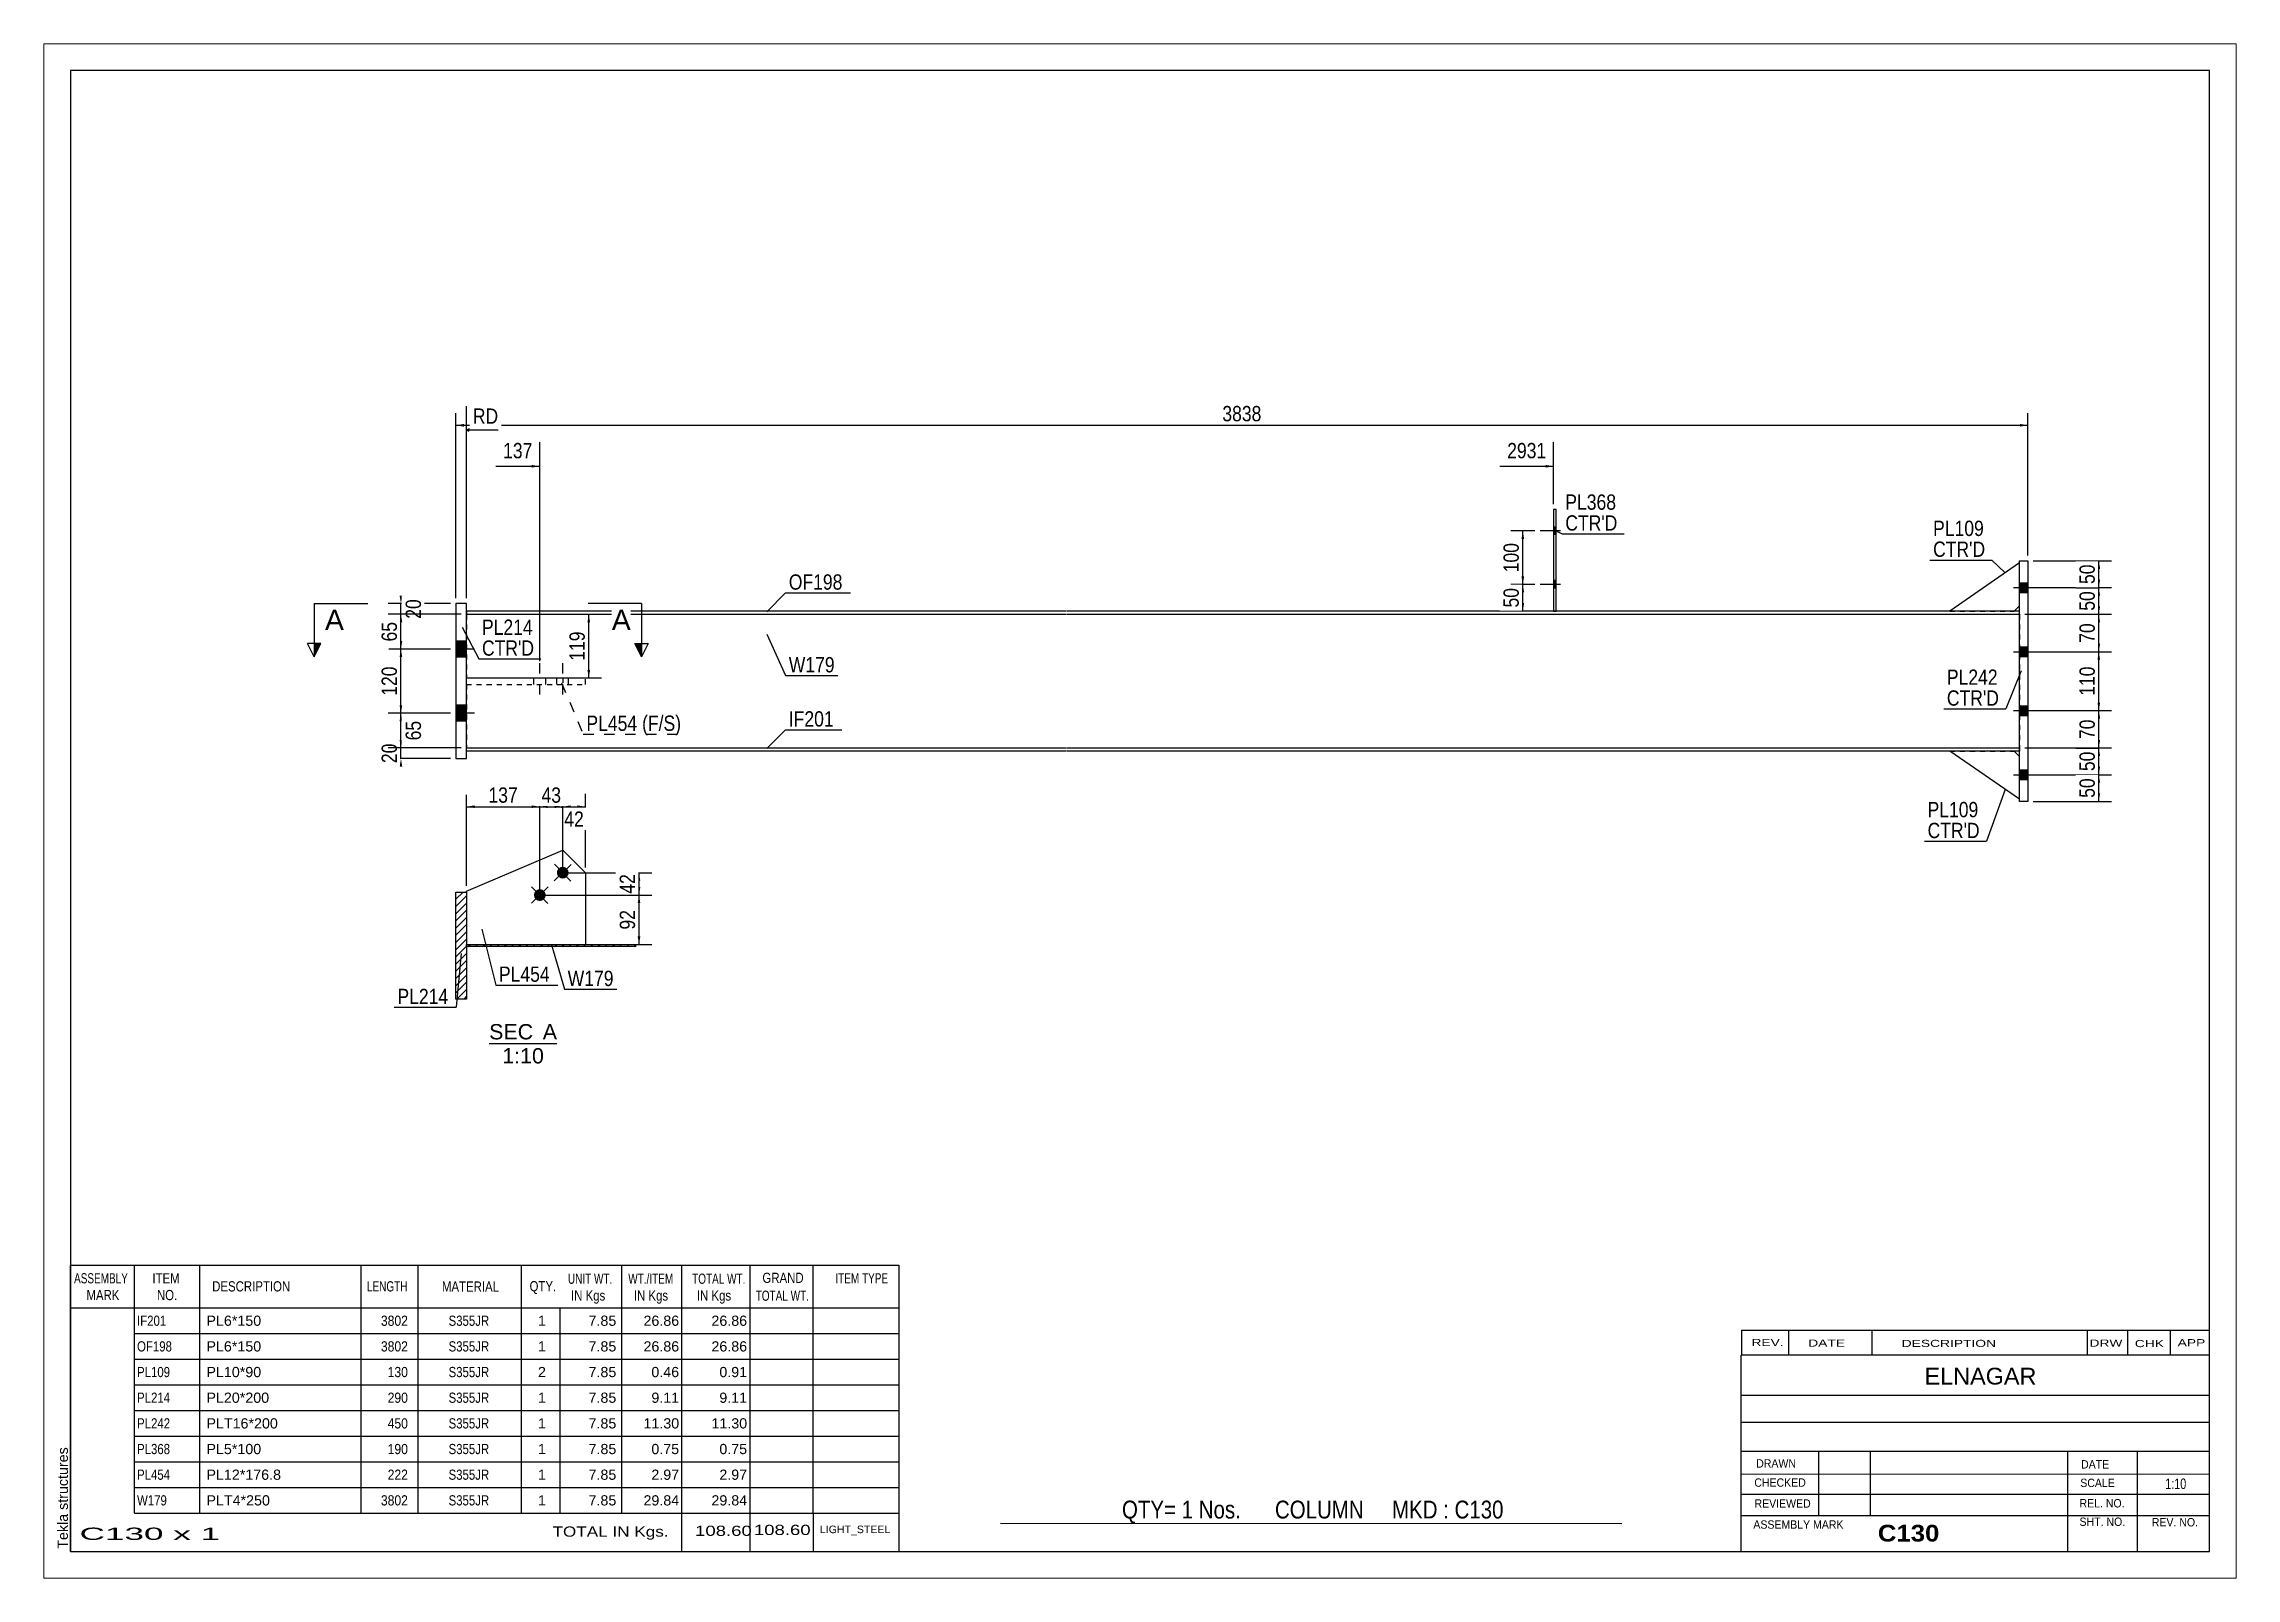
# Paper-space layout 'Layout1' of a CAD drawing. Header units: millimetres. Extents: x 0 to 410, y 0 to 287.
# The model-space entities are those that its viewports show. They can reach past a viewport. Long polylines and large blocks are cut down to what shows.
import ezdxf

# ---------------------------------------------------------------- set-up
doc = ezdxf.new("R2010")
doc.units = ezdxf.units.MM
doc.linetypes.add('DXK_LINE_DOT1', pattern=[1.8814, 0.9407, -0.9407])
doc.linetypes.add('DXK_LINE_DOT2', pattern=[3.9198, 1.9599, -1.9599])
doc.layers.add('Viewport layer', color=7, linetype='Continuous', plot=False)
doc.styles.add('Arial', font='ARIAL.TTF', dxfattribs={"height": 0.2})
doc.styles.add('Arial Bold', font='ARIALBD.TTF', dxfattribs={"height": 0.2})
doc.styles.add('Arial Narrow', font='ARIALN.TTF', dxfattribs={"height": 0.2})

# ---------------------------------------------------------------- blocks, each defined once
blk = doc.blocks.new('Unknown-629050393-1209')
at = {"color": 5, "linetype": 'Continuous'}
for p, q in [((135.86, 126.71), (-264.14, 126.71)), ((-264.14, 126.71), (-264.14, -150.29)), ((135.86, -150.29), (135.86, 126.71)), ((-264.14, -150.29), (135.86, -150.29))]:
    blk.add_line(p, q, dxfattribs=at)
at = {"color": 174, "linetype": 'Continuous', "style": 'Arial'}
blk.add_text('Tekla structures', height=1.9102, rotation=90, dxfattribs=at).set_placement((-264.64, -149.79))
blk = doc.blocks.new('Unknown-629050393-12 - 1651')
at = {"color": 1, "linetype": 'Continuous'}
blk.add_line((-185.86, -55.26), (-173.18, -55.26), dxfattribs=at)
at = {"color": 0, "linetype": 'Continuous'}
blk.add_wipeout([(-177.64, -54.51), (-177.64, -51.51), (-185.86, -51.51), (-185.86, -54.51)], dxfattribs=at)
blk.add_wipeout([(-173.18, -54.51), (-173.18, -51.51), (-175.84, -51.51), (-175.84, -54.51)], dxfattribs=at)
blk.add_wipeout([(-175.63, -59.01), (-175.63, -56.01), (-183.41, -56.01), (-183.41, -59.01)], dxfattribs=at)
at = {"color": 136, "linetype": 'Continuous', "style": 'Arial'}
for s, height, p in [('SEC', 2.865, (-185.86, -54.51)), ('A', 2.87, (-175.84, -54.51)), ('1:10', 2.865, (-183.41, -59.01))]:
    blk.add_text(s, height=height, dxfattribs=at).set_placement(p)
blk = doc.blocks.new('Part-629050393-1361 - 1261')
at = {"color": 2, "linetype": 'Continuous'}
for p, q in [((100.32, 35), (101.92, 35)), ((100.32, -10), (100.32, 35)), ((101.92, 35), (101.92, -10)), ((101.92, -10), (100.32, -10))]:
    blk.add_line(p, q, dxfattribs=at)
blk = doc.blocks.new('Part-629050393-1286 - 1261')
at = {"color": 2, "linetype": 'Continuous'}
for p, q in [((-190.09, 0), (-77.86, 0)), ((-77.76, 0), (100.32, 0)), ((-77.86, -0.6), (-190.09, -0.6)), ((100.32, -0.6), (-77.76, -0.6))]:
    blk.add_line(p, q, dxfattribs=at)
at = {"color": 7, "linetype": 'DXK_LINE_DOT1'}
for p, q in [((-190.09, -0.6), (-190.09, 0)), ((100.32, 0), (100.32, -0.6))]:
    blk.add_line(p, q, dxfattribs=at)
blk = doc.blocks.new('Part-629050393-1308 - 1261')
at = {"color": 2, "linetype": 'Continuous'}
for p, q in [((-77.86, 25.6), (-190.09, 25.6)), ((-190.09, 25), (-77.86, 25)), ((100.32, 25.6), (-77.76, 25.6)), ((-77.76, 25), (100.32, 25))]:
    blk.add_line(p, q, dxfattribs=at)
at = {"color": 7, "linetype": 'DXK_LINE_DOT1'}
for p, q in [((-190.09, 25.6), (-190.09, 25)), ((100.32, 25), (100.32, 25.6))]:
    blk.add_line(p, q, dxfattribs=at)
blk = doc.blocks.new('Part-629050393-1390 - 1261')
at = {"color": 2, "linetype": 'Continuous'}
for p, q in [((100.32, 34.6), (87.32, 25.6)), ((99.32, 25.6), (100.32, 26.6))]:
    blk.add_line(p, q, dxfattribs=at)
at = {"color": 7, "linetype": 'DXK_LINE_DOT1'}
for p, q in [((100.32, 26.6), (100.32, 34.6)), ((87.32, 25.6), (99.32, 25.6))]:
    blk.add_line(p, q, dxfattribs=at)
blk = doc.blocks.new('Part-629050393-1395 - 1261')
at = {"color": 2, "linetype": 'Continuous'}
for p, q in [((100.32, -9.6), (87.32, -0.6)), ((99.32, -0.6), (100.32, -1.6))]:
    blk.add_line(p, q, dxfattribs=at)
at = {"color": 7, "linetype": 'DXK_LINE_DOT1'}
for p, q in [((87.32, -0.6), (99.32, -0.6)), ((100.32, -9.6), (100.32, -1.6))]:
    blk.add_line(p, q, dxfattribs=at)
blk = doc.blocks.new('Part-629050393-1424 - 1261')
at = {"color": 2, "linetype": 'Continuous'}
for p, q in [((-190.09, 27), (-192.09, 27)), ((-192.09, 27), (-192.09, -2)), ((-190.09, -2), (-190.09, 27)), ((-192.09, -2), (-190.09, -2))]:
    blk.add_line(p, q, dxfattribs=at)
blk = doc.blocks.new('Part-629050393-1446 - 1261')
at = {"color": 7, "linetype": 'DXK_LINE_DOT1'}
for p, q in [((-190.09, 11.9), (-190.09, 13.1)), ((-190.09, 13.1), (-167.86, 13.1)), ((-172.05, 13.1), (-172.05, 11.9)), ((-167.86, 11.9), (-167.86, 13.1)), ((-190.09, 11.9), (-167.86, 11.9))]:
    blk.add_line(p, q, dxfattribs=at)
blk = doc.blocks.new('Part-629050393-1783 - 1261')
at = {"color": 2, "linetype": 'Continuous'}
for p, q in [((13.72, 44.6), (13.22, 44.6)), ((13.22, 44.6), (13.22, 25.6)), ((13.72, 25.6), (13.72, 44.6))]:
    blk.add_line(p, q, dxfattribs=at)
at = {"color": 7, "linetype": 'DXK_LINE_DOT1'}
blk.add_line((13.22, 25.6), (13.72, 25.6), dxfattribs=at)
blk = doc.blocks.new('Part-629050393-1462 - 1261')
at = {"color": 7, "linetype": 'DXK_LINE_DOT1'}
for p, q in [((-190.09, 25), (-190.09, 13.1)), ((-190.09, 25), (-77.86, 25)), ((-77.76, 25), (100.32, 25)), ((100.32, 25), (100.32, 0)), ((-190.09, 11.9), (-190.09, 0)), ((-190.09, 0), (-77.86, 0)), ((-77.76, 0), (100.32, 0))]:
    blk.add_line(p, q, dxfattribs=at)
blk = doc.blocks.new('Bolt-629050393-1463 - 1261')
at = {"linetype": 'Continuous'}
for points in [[(100.32, 30.9), (100.32, 29.1), (101.92, 29.1), (101.92, 30.9)], [(100.32, 30.9), (100.32, 29.1), (101.92, 29.1), (101.92, 30.9)], [(100.32, 18.9), (100.32, 17.1), (101.92, 17.1), (101.92, 18.9)], [(100.32, 18.9), (100.32, 17.1), (101.92, 17.1), (101.92, 18.9)], [(100.32, 7.9), (100.32, 6.1), (101.92, 6.1), (101.92, 7.9)], [(100.32, 7.9), (100.32, 6.1), (101.92, 6.1), (101.92, 7.9)], [(100.32, -4.1), (100.32, -5.9), (101.92, -5.9), (101.92, -4.1)], [(100.32, -4.1), (100.32, -5.9), (101.92, -5.9), (101.92, -4.1)]]:
    blk.add_hatch(color=3, dxfattribs=at).paths.add_polyline_path(points)
at = {"color": 3, "linetype": 'Continuous'}
for p, q in [((99.24, 30), (108.32, 30)), ((99.24, 30), (108.32, 30)), ((100.32, 30.9), (101.92, 30.9)), ((100.32, 30.9), (101.92, 30.9)), ((100.32, 29.1), (101.92, 29.1)), ((100.32, 29.1), (101.92, 29.1)), ((99.24, 18), (108.32, 18)), ((99.24, 18), (108.32, 18)), ((100.32, 18.9), (101.92, 18.9)), ((100.32, 18.9), (101.92, 18.9)), ((100.32, 17.1), (101.92, 17.1)), ((100.32, 17.1), (101.92, 17.1)), ((99.24, 7), (108.32, 7)), ((99.24, 7), (108.32, 7)), ((100.32, 7.9), (101.92, 7.9)), ((100.32, 7.9), (101.92, 7.9)), ((100.32, 6.1), (101.92, 6.1)), ((100.32, 6.1), (101.92, 6.1)), ((99.24, -5), (108.32, -5)), ((99.24, -5), (108.32, -5)), ((100.32, -4.1), (101.92, -4.1)), ((100.32, -4.1), (101.92, -4.1)), ((100.32, -5.9), (101.92, -5.9)), ((100.32, -5.9), (101.92, -5.9))]:
    blk.add_line(p, q, dxfattribs=at)
blk = doc.blocks.new('Bolt-629050393-1464 - 1261')
at = {"linetype": 'Continuous'}
for points in [[(-192.09, 20), (-192.09, 17), (-190.09, 17), (-190.09, 20)], [(-192.09, 20), (-192.09, 17), (-190.09, 17), (-190.09, 20)], [(-192.09, 8), (-192.09, 5), (-190.09, 5), (-190.09, 8)], [(-192.09, 8), (-192.09, 5), (-190.09, 5), (-190.09, 8)]]:
    blk.add_hatch(color=3, dxfattribs=at).paths.add_polyline_path(points)
at = {"color": 3, "linetype": 'Continuous'}
for p, q in [((-190.09, 20), (-192.09, 20)), ((-190.09, 20), (-192.09, 20)), ((-188.59, 18.5), (-192.09, 18.5)), ((-188.59, 18.5), (-192.09, 18.5)), ((-190.09, 17), (-192.09, 17)), ((-190.09, 17), (-192.09, 17)), ((-190.09, 8), (-192.09, 8)), ((-190.09, 8), (-192.09, 8)), ((-188.59, 6.5), (-192.09, 6.5)), ((-188.59, 6.5), (-192.09, 6.5)), ((-190.09, 5), (-192.09, 5)), ((-190.09, 5), (-192.09, 5))]:
    blk.add_line(p, q, dxfattribs=at)
blk = doc.blocks.new('Bolt-629050393-1465 - 1261')
at = {"color": 3, "linetype": 'DXK_LINE_DOT2'}
for p, q in [((-176.39, 10), (-176.39, 16.8)), ((-172.1, 10), (-172.1, 16.8)), ((-177.49, 11.9), (-177.49, 13.1)), ((-175.29, 11.9), (-175.29, 13.1)), ((-173.2, 11.9), (-173.2, 13.1)), ((-171, 11.9), (-171, 13.1))]:
    blk.add_line(p, q, dxfattribs=at)
blk = doc.blocks.new('Bolt-629050393-1784 - 1261')
at = {"linetype": 'Continuous'}
for points in [[(13.72, 39.9), (13.72, 41.3), (13.22, 41.3), (13.22, 39.9)], [(13.72, 39.9), (13.72, 41.3), (13.22, 41.3), (13.22, 39.9)], [(13.72, 29.9), (13.72, 31.3), (13.22, 31.3), (13.22, 29.9)], [(13.72, 29.9), (13.72, 31.3), (13.22, 31.3), (13.22, 29.9)]]:
    blk.add_hatch(color=3, dxfattribs=at).paths.add_polyline_path(points)
at = {"color": 3, "linetype": 'Continuous'}
for p, q in [((13.72, 41.3), (13.22, 41.3)), ((13.72, 41.3), (13.22, 41.3)), ((14.52, 40.6), (10.72, 40.6)), ((14.52, 40.6), (10.72, 40.6)), ((13.72, 39.9), (13.22, 39.9)), ((13.72, 39.9), (13.22, 39.9)), ((14.52, 30.6), (10.72, 30.6)), ((14.52, 30.6), (10.72, 30.6)), ((13.72, 31.3), (13.22, 31.3)), ((13.72, 31.3), (13.22, 31.3)), ((13.72, 29.9), (13.22, 29.9)), ((13.72, 29.9), (13.22, 29.9))]:
    blk.add_line(p, q, dxfattribs=at)
blk = doc.blocks.new('Part-629050393-1666 - 1651')
at = {"linetype": 'Continuous'}
h = blk.add_hatch(dxfattribs=at)
h.set_pattern_fill('', scale=0.3, style=0, pattern_type=0)
h.set_pattern_definition([(45, (-158.3946, -36.7644), (-0.67352, 0.67352), [])])
h.paths.add_polyline_path([(-158.39, -37.16), (-158.39, -36.76), (-190.09, -36.76), (-190.09, -37.16)])
at = {"color": 2, "linetype": 'Continuous'}
for p, q in [((-190.09, -36.76), (-158.39, -36.76)), ((-190.09, -37.16), (-190.09, -36.76)), ((-158.39, -37.16), (-190.09, -37.16))]:
    blk.add_line(p, q, dxfattribs=at)
blk = doc.blocks.new('Bolt-629050393-1659 - 1651')
at = {"linetype": 'Continuous'}
for points in [[(-171.33, -24.12, -1), (-172.87, -22.54, -1)], [(-175.62, -28.31, -1), (-177.16, -26.74, -1)]]:
    blk.add_hatch(color=3, dxfattribs=at).paths.add_polyline_path(points)
at = {"color": 3, "linetype": 'Continuous'}
for p, q in [((-170.53, -21.79), (-173.67, -24.87)), ((-170.56, -24.9), (-173.64, -21.76)), ((-174.82, -25.98), (-177.97, -29.06)), ((-174.86, -29.1), (-177.93, -25.95))]:
    blk.add_line(p, q, dxfattribs=at)
blk = doc.blocks.new('Part-629050393-1688 - 1651')
at = {"color": 2, "linetype": 'Continuous'}
for p, q in [((-190.09, -26.76), (-172.05, -19.09)), ((-172.05, -19.09), (-167.86, -23.38)), ((-167.86, -23.38), (-167.86, -36.76)), ((-190.09, -26.96), (-190.09, -26.76))]:
    blk.add_line(p, q, dxfattribs=at)
at = {"color": 7, "linetype": 'DXK_LINE_DOT1'}
for p, q in [((-190.09, -26.96), (-190.09, -36.76)), ((-190.09, -36.76), (-167.86, -36.76))]:
    blk.add_line(p, q, dxfattribs=at)
blk = doc.blocks.new('Part-629050393-1710 - 1651')
at = {"linetype": 'Continuous'}
h = blk.add_hatch(dxfattribs=at)
h.set_pattern_fill('', scale=0.3, style=0, pattern_type=0)
h.set_pattern_definition([(45, (-192.0932, -26.9644), (-0.67352, 0.67352), [])])
h.paths.add_polyline_path([(-190.09, -26.96), (-192.09, -26.96), (-192.09, -46.96), (-190.09, -46.96)])
at = {"color": 2, "linetype": 'Continuous'}
for p, q in [((-192.09, -26.96), (-190.09, -26.96)), ((-192.09, -46.96), (-192.09, -26.96)), ((-190.09, -26.96), (-190.09, -46.96)), ((-190.09, -46.96), (-192.09, -46.96))]:
    blk.add_line(p, q, dxfattribs=at)
blk = doc.blocks.new('StraightDimension-629050393-1523 - 1261')
at = {"linetype": 'Continuous'}
for points in [[(-167.48, 23.5), (-167.23, 25), (-166.98, 23.5)], [(-166.98, 14.6), (-167.23, 13.1), (-167.48, 14.6)]]:
    blk.add_hatch(color=7, dxfattribs=at).paths.add_polyline_path(points)
at = {"color": 7, "linetype": 'Continuous'}
for p, q in [((-167.23, 13.1), (-167.23, 25)), ((-166.86, 25), (-164.83, 25)), ((-189.09, 13.1), (-164.83, 13.1))]:
    blk.add_line(p, q, dxfattribs=at)
at = {"color": 0}
blk.add_wipeout([(-167.38, 22.39), (-171.58, 22.39), (-171.58, 15.71), (-167.38, 15.71)], dxfattribs=at)
at = {"color": 3, "style": 'Arial Narrow'}
blk.add_text('119', height=2.863, rotation=90.0002, dxfattribs=at).set_placement((-167.98, 16.31))
blk = doc.blocks.new('StraightDimension-629050393-1946 - 1261')
at = {"linetype": 'Continuous'}
for points in [[(114.92, 16.5), (115.17, 18), (115.42, 16.5)], [(115.42, 8.5), (115.17, 7), (114.92, 8.5)]]:
    blk.add_hatch(color=7, dxfattribs=at).paths.add_polyline_path(points)
at = {"color": 7, "linetype": 'Continuous'}
for p, q in [((106.92, 18), (117.57, 18)), ((115.17, 7), (115.17, 18)), ((106.92, 7), (117.57, 7))]:
    blk.add_line(p, q, dxfattribs=at)
at = {"color": 0}
blk.add_wipeout([(115.02, 15.84), (110.82, 15.84), (110.82, 9.16), (115.02, 9.16)], dxfattribs=at)
at = {"color": 3, "style": 'Arial Narrow'}
blk.add_text('110', height=2.863, rotation=90.0002, dxfattribs=at).set_placement((114.42, 9.76))
blk = doc.blocks.new('StraightDimension-629050393-1944 - 1261')
at = {"linetype": 'Continuous'}
for points in [[(114.92, 28.5), (115.17, 30), (115.42, 28.5)], [(115.42, 26.5), (115.17, 25), (114.92, 26.5)]]:
    blk.add_hatch(color=7, dxfattribs=at).paths.add_polyline_path(points)
at = {"color": 7, "linetype": 'Continuous'}
for p, q in [((106.92, 30), (117.57, 30)), ((115.17, 25), (115.17, 30)), ((101.32, 25), (117.57, 25))]:
    blk.add_line(p, q, dxfattribs=at)
at = {"color": 0}
blk.add_wipeout([(115.02, 29.93), (110.82, 29.93), (110.82, 25.07), (115.02, 25.07)], dxfattribs=at)
at = {"color": 3, "style": 'Arial Narrow'}
blk.add_text('50', height=2.863, rotation=90.0002, dxfattribs=at).set_placement((114.42, 25.67))
blk = doc.blocks.new('StraightDimension-629050393-1948 - 1261')
at = {"linetype": 'Continuous'}
for points in [[(114.92, -1.5), (115.17, 0), (115.42, -1.5)], [(115.42, -3.5), (115.17, -5), (114.92, -3.5)]]:
    blk.add_hatch(color=7, dxfattribs=at).paths.add_polyline_path(points)
at = {"color": 7, "linetype": 'Continuous'}
for p, q in [((101.32, 0), (117.57, 0)), ((115.17, -5), (115.17, 0)), ((106.92, -5), (117.57, -5))]:
    blk.add_line(p, q, dxfattribs=at)
at = {"color": 0}
blk.add_wipeout([(115.02, -0.07), (110.82, -0.07), (110.82, -4.93), (115.02, -4.93)], dxfattribs=at)
at = {"color": 3, "style": 'Arial Narrow'}
blk.add_text('50', height=2.863, rotation=90.0002, dxfattribs=at).set_placement((114.42, -4.33))
blk = doc.blocks.new('StraightDimension-629050393-1512 - 1261')
at = {"linetype": 'Continuous'}
for points in [[(-202.11, 28.5), (-202.36, 27), (-202.61, 28.5)], [(-202.61, 23.5), (-202.36, 25), (-202.11, 23.5)]]:
    blk.add_hatch(color=7, dxfattribs=at).paths.add_polyline_path(points)
at = {"color": 7, "linetype": 'Continuous'}
for p, q in [((-193.09, 27), (-204.76, 27)), ((-191.09, 25), (-204.76, 25)), ((-202.36, 25), (-202.36, 27))]:
    blk.add_line(p, q, dxfattribs=at)
at = {"color": 0}
blk.add_wipeout([(-198.01, 28.43), (-202.21, 28.43), (-202.21, 23.57), (-198.01, 23.57)], dxfattribs=at)
at = {"color": 3, "style": 'Arial Narrow'}
blk.add_text('20', height=2.863, rotation=90.0002, dxfattribs=at).set_placement((-198.61, 24.17))
blk = doc.blocks.new('StraightDimension-629050393-1475 - 1261')
at = {"linetype": 'Continuous'}
for points in [[(-202.11, 1.5), (-202.36, 0), (-202.61, 1.5)], [(-202.61, -3.5), (-202.36, -2), (-202.11, -3.5)]]:
    blk.add_hatch(color=7, dxfattribs=at).paths.add_polyline_path(points)
at = {"color": 7, "linetype": 'Continuous'}
for p, q in [((-191.09, 0), (-204.61, 0)), ((-202.36, -2), (-202.36, 0)), ((-193.09, -2), (-204.61, -2))]:
    blk.add_line(p, q, dxfattribs=at)
at = {"color": 0}
blk.add_wipeout([(-202.51, 1.43), (-206.71, 1.43), (-206.71, -3.43), (-202.51, -3.43)], dxfattribs=at)
at = {"color": 3, "style": 'Arial Narrow'}
blk.add_text('20', height=2.863, rotation=90.0002, dxfattribs=at).set_placement((-203.11, -2.83))
blk = doc.blocks.new('StraightDimension-629050393-1490 - 1261')
at = {"linetype": 'Continuous'}
for points in [[(-202.61, 5), (-202.36, 6.5), (-202.11, 5)], [(-202.11, 1.5), (-202.36, 0), (-202.61, 1.5)]]:
    blk.add_hatch(color=7, dxfattribs=at).paths.add_polyline_path(points)
at = {"color": 7, "linetype": 'Continuous'}
for p, q in [((-193.09, 6.5), (-204.76, 6.5)), ((-202.36, 0), (-202.36, 6.5)), ((-191.09, 0), (-204.76, 0))]:
    blk.add_line(p, q, dxfattribs=at)
at = {"color": 0}
blk.add_wipeout([(-198.01, 5.68), (-202.21, 5.68), (-202.21, 0.82), (-198.01, 0.82)], dxfattribs=at)
at = {"color": 3, "style": 'Arial Narrow'}
blk.add_text('65', height=2.863, rotation=90.0002, dxfattribs=at).set_placement((-198.61, 1.42))
blk = doc.blocks.new('StraightDimension-629050393-1502 - 1261')
at = {"linetype": 'Continuous'}
for points in [[(-202.61, 23.5), (-202.36, 25), (-202.11, 23.5)], [(-202.11, 20), (-202.36, 18.5), (-202.61, 20)]]:
    blk.add_hatch(color=7, dxfattribs=at).paths.add_polyline_path(points)
at = {"color": 7, "linetype": 'Continuous'}
for p, q in [((-191.09, 25), (-204.61, 25)), ((-202.36, 18.5), (-202.36, 25)), ((-193.09, 18.5), (-204.61, 18.5))]:
    blk.add_line(p, q, dxfattribs=at)
at = {"color": 0}
blk.add_wipeout([(-202.51, 24.18), (-206.71, 24.18), (-206.71, 19.32), (-202.51, 19.32)], dxfattribs=at)
at = {"color": 3, "style": 'Arial Narrow'}
blk.add_text('65', height=2.863, rotation=90.0002, dxfattribs=at).set_placement((-203.11, 19.92))
blk = doc.blocks.new('StraightDimension-629050393-1943 - 1261')
at = {"linetype": 'Continuous'}
for points in [[(114.92, 33.5), (115.17, 35), (115.42, 33.5)], [(115.42, 31.5), (115.17, 30), (114.92, 31.5)]]:
    blk.add_hatch(color=7, dxfattribs=at).paths.add_polyline_path(points)
at = {"color": 7, "linetype": 'Continuous'}
for p, q in [((102.92, 35), (117.57, 35)), ((115.17, 30), (115.17, 35)), ((106.92, 30), (117.57, 30))]:
    blk.add_line(p, q, dxfattribs=at)
at = {"color": 0}
blk.add_wipeout([(115.02, 34.93), (110.82, 34.93), (110.82, 30.07), (115.02, 30.07)], dxfattribs=at)
at = {"color": 3, "style": 'Arial Narrow'}
blk.add_text('50', height=2.863, rotation=90.0002, dxfattribs=at).set_placement((114.42, 30.67))
blk = doc.blocks.new('StraightDimension-629050393-1608 - 1261')
at = {"linetype": 'Continuous'}
for points in [[(-190.59, 60.11), (-192.09, 60.36), (-190.59, 60.61)], [(100.42, 60.61), (101.92, 60.36), (100.42, 60.11)]]:
    blk.add_hatch(color=7, dxfattribs=at).paths.add_polyline_path(points)
at = {"color": 7, "linetype": 'Continuous'}
for p, q in [((-192.09, 28), (-192.09, 62.61)), ((101.92, 36), (101.92, 62.61)), ((-192.09, 60.36), (101.92, 60.36))]:
    blk.add_line(p, q, dxfattribs=at)
at = {"color": 0}
blk.add_wipeout([(-40.83, 60.51), (-40.83, 64.71), (-49.34, 64.71), (-49.34, 60.51)], dxfattribs=at)
at = {"color": 3, "style": 'Arial Narrow'}
blk.add_text('3838', height=2.863, dxfattribs=at).set_placement((-48.74, 61.11))
blk = doc.blocks.new('StraightDimension-629050393-1893 - 1261')
at = {"linetype": 'Continuous'}
for points in [[(-202.61, 17), (-202.36, 18.5), (-202.11, 17)], [(-202.11, 8), (-202.36, 6.5), (-202.61, 8)]]:
    blk.add_hatch(color=7, dxfattribs=at).paths.add_polyline_path(points)
at = {"color": 7, "linetype": 'Continuous'}
for p, q in [((-193.09, 18.5), (-204.61, 18.5)), ((-202.36, 6.5), (-202.36, 18.5)), ((-193.09, 6.5), (-204.61, 6.5))]:
    blk.add_line(p, q, dxfattribs=at)
at = {"color": 0}
blk.add_wipeout([(-202.51, 15.84), (-206.71, 15.84), (-206.71, 9.16), (-202.51, 9.16)], dxfattribs=at)
at = {"color": 3, "style": 'Arial Narrow'}
blk.add_text('120', height=2.863, rotation=90.0002, dxfattribs=at).set_placement((-203.11, 9.76))
blk = doc.blocks.new('StraightDimension-629050393-2427 - 1261')
at = {"linetype": 'Continuous'}
for points in [[(7.2, 39.1), (7.45, 40.6), (7.7, 39.1)], [(7.7, 32.1), (7.45, 30.6), (7.2, 32.1)]]:
    blk.add_hatch(color=7, dxfattribs=at).paths.add_polyline_path(points)
at = {"color": 7, "linetype": 'Continuous'}
for p, q in [((9.72, 40.6), (5.2, 40.6)), ((7.45, 30.6), (7.45, 40.6)), ((9.72, 30.6), (5.2, 30.6))]:
    blk.add_line(p, q, dxfattribs=at)
at = {"color": 0}
blk.add_wipeout([(7.3, 38.94), (3.1, 38.94), (3.1, 32.26), (7.3, 32.26)], dxfattribs=at)
at = {"color": 3, "style": 'Arial Narrow'}
blk.add_text('100', height=2.863, rotation=90.0002, dxfattribs=at).set_placement((6.7, 32.86))
blk = doc.blocks.new('StraightDimension-629050393-1945 - 1261')
at = {"linetype": 'Continuous'}
for points in [[(114.92, 23.5), (115.17, 25), (115.42, 23.5)], [(115.42, 19.5), (115.17, 18), (114.92, 19.5)]]:
    blk.add_hatch(color=7, dxfattribs=at).paths.add_polyline_path(points)
at = {"color": 7, "linetype": 'Continuous'}
for p, q in [((101.32, 25), (117.57, 25)), ((115.17, 18), (115.17, 25)), ((106.92, 18), (117.57, 18))]:
    blk.add_line(p, q, dxfattribs=at)
at = {"color": 0}
blk.add_wipeout([(115.02, 23.93), (110.82, 23.93), (110.82, 19.07), (115.02, 19.07)], dxfattribs=at)
at = {"color": 3, "style": 'Arial Narrow'}
blk.add_text('70', height=2.863, rotation=90.0002, dxfattribs=at).set_placement((114.42, 19.67))
blk = doc.blocks.new('StraightDimension-629050393-1947 - 1261')
at = {"linetype": 'Continuous'}
for points in [[(114.92, 5.5), (115.17, 7), (115.42, 5.5)], [(115.42, 1.5), (115.17, 0), (114.92, 1.5)]]:
    blk.add_hatch(color=7, dxfattribs=at).paths.add_polyline_path(points)
at = {"color": 7, "linetype": 'Continuous'}
for p, q in [((106.92, 7), (117.57, 7)), ((115.17, 0), (115.17, 7)), ((101.32, 0), (117.57, 0))]:
    blk.add_line(p, q, dxfattribs=at)
at = {"color": 0}
blk.add_wipeout([(115.02, 5.93), (110.82, 5.93), (110.82, 1.07), (115.02, 1.07)], dxfattribs=at)
at = {"color": 3, "style": 'Arial Narrow'}
blk.add_text('70', height=2.863, rotation=90.0002, dxfattribs=at).set_placement((114.42, 1.67))
blk = doc.blocks.new('StraightDimension-629050393-1949 - 1261')
at = {"linetype": 'Continuous'}
for points in [[(114.92, -6.5), (115.17, -5), (115.42, -6.5)], [(115.42, -8.5), (115.17, -10), (114.92, -8.5)]]:
    blk.add_hatch(color=7, dxfattribs=at).paths.add_polyline_path(points)
at = {"color": 7, "linetype": 'Continuous'}
for p, q in [((106.92, -5), (117.57, -5)), ((115.17, -10), (115.17, -5)), ((102.92, -10), (117.57, -10))]:
    blk.add_line(p, q, dxfattribs=at)
at = {"color": 0}
blk.add_wipeout([(115.02, -5.07), (110.82, -5.07), (110.82, -9.93), (115.02, -9.93)], dxfattribs=at)
at = {"color": 3, "style": 'Arial Narrow'}
blk.add_text('50', height=2.863, rotation=90.0002, dxfattribs=at).set_placement((114.42, -9.33))
blk = doc.blocks.new('StraightDimension-629050393-2400 - 1261')
at = {"linetype": 'Continuous'}
blk.add_hatch(color=7, dxfattribs=at).paths.add_polyline_path([(11.72, 52.94), (13.22, 52.69), (11.72, 52.44)])
at = {"color": 7, "linetype": 'Continuous'}
for p, q in [((13.22, 45.6), (13.22, 57.19)), ((3.16, 52.69), (13.22, 52.69))]:
    blk.add_line(p, q, dxfattribs=at)
at = {"color": 0}
blk.add_wipeout([(12.45, 53.59), (12.45, 57.79), (3.93, 57.79), (3.93, 53.59)], dxfattribs=at)
at = {"color": 3, "style": 'Arial Narrow'}
blk.add_text('2931', height=2.863, dxfattribs=at).set_placement((4.53, 54.19))
blk = doc.blocks.new('StraightDimension-629050393-2401 - 1261')
at = {"linetype": 'Continuous'}
blk.add_hatch(color=7, dxfattribs=at).paths.add_polyline_path([(-177.89, 52.94), (-176.39, 52.69), (-177.89, 52.44)])
at = {"color": 7, "linetype": 'Continuous'}
for p, q in [((-176.39, 16.25), (-176.39, 57.19)), ((-184.63, 52.69), (-176.39, 52.69))]:
    blk.add_line(p, q, dxfattribs=at)
at = {"color": 0, "linetype": 'Continuous'}
blk.add_wipeout([(-183.56, 60.04), (-183.56, 64.24), (-189.51, 64.24), (-189.51, 60.04)], dxfattribs=at)
at = {"color": 7, "linetype": 'Continuous'}
for p, q in [((-190.09, 28), (-190.09, 63.94)), ((-189.59, 59.69), (-190.09, 59.44)), ((-189.59, 59.19), (-190.09, 59.44))]:
    blk.add_line(p, q, dxfattribs=at)
at = {"color": 3, "linetype": 'Continuous', "style": 'Arial Narrow'}
blk.add_text('RD', height=2.863, dxfattribs=at).set_placement((-188.91, 60.64))
at = {"color": 0}
blk.add_wipeout([(-177.17, 53.59), (-177.17, 57.79), (-183.85, 57.79), (-183.85, 53.59)], dxfattribs=at)
at = {"color": 7, "linetype": 'Continuous'}
blk.add_line((-184.16, 59.44), (-190.09, 59.44), dxfattribs=at)
at = {"color": 3, "style": 'Arial Narrow'}
blk.add_text('137', height=2.863, dxfattribs=at).set_placement((-183.25, 54.19))
blk = doc.blocks.new('StraightDimension-629050393-2428 - 1261')
at = {"linetype": 'Continuous'}
for points in [[(7.2, 29.1), (7.45, 30.6), (7.7, 29.1)], [(7.7, 27.1), (7.45, 25.6), (7.2, 27.1)]]:
    blk.add_hatch(color=7, dxfattribs=at).paths.add_polyline_path(points)
at = {"color": 7, "linetype": 'Continuous'}
for p, q in [((9.72, 30.6), (5.2, 30.6)), ((7.45, 25.6), (7.45, 30.6)), ((10.28, 25.6), (5.2, 25.6))]:
    blk.add_line(p, q, dxfattribs=at)
at = {"color": 0}
blk.add_wipeout([(7.3, 30.53), (3.1, 30.53), (3.1, 25.67), (7.3, 25.67)], dxfattribs=at)
at = {"color": 3, "style": 'Arial Narrow'}
blk.add_text('50', height=2.863, rotation=90.0002, dxfattribs=at).set_placement((6.7, 26.27))
blk = doc.blocks.new('StraightDimension-629050393-2043 - 1651')
at = {"linetype": 'Continuous'}
for points in [[(-188.59, -11.24), (-190.09, -10.99), (-188.59, -10.74)], [(-177.89, -10.74), (-176.39, -10.99), (-177.89, -11.24)]]:
    blk.add_hatch(color=7, dxfattribs=at).paths.add_polyline_path(points)
at = {"color": 7, "linetype": 'Continuous'}
for p, q in [((-190.09, -25.76), (-190.09, -8.74)), ((-190.09, -10.99), (-176.39, -10.99)), ((-176.39, -26.52), (-176.39, -8.74))]:
    blk.add_line(p, q, dxfattribs=at)
at = {"color": 0}
blk.add_wipeout([(-179.9, -10.84), (-179.9, -6.64), (-186.59, -6.64), (-186.59, -10.84)], dxfattribs=at)
at = {"color": 3, "style": 'Arial Narrow'}
blk.add_text('137', height=2.863, dxfattribs=at).set_placement((-185.99, -10.24))
blk = doc.blocks.new('StraightDimension-629050393-2041 - 1651')
at = {"linetype": 'Continuous'}
for points in [[(-170.6, -11.24), (-172.1, -10.99), (-170.6, -10.74)], [(-169.36, -10.74), (-167.86, -10.99), (-169.36, -11.24)]]:
    blk.add_hatch(color=7, dxfattribs=at).paths.add_polyline_path(points)
at = {"color": 7, "linetype": 'Continuous'}
for p, q in [((-172.1, -22.33), (-172.1, -8.59)), ((-172.1, -10.99), (-167.86, -10.99)), ((-167.86, -22.38), (-167.86, -8.59))]:
    blk.add_line(p, q, dxfattribs=at)
at = {"color": 0}
blk.add_wipeout([(-167.55, -15.34), (-167.55, -11.14), (-172.41, -11.14), (-172.41, -15.34)], dxfattribs=at)
at = {"color": 3, "style": 'Arial Narrow'}
blk.add_text('42', height=2.863, dxfattribs=at).set_placement((-171.81, -14.74))
blk = doc.blocks.new('StraightDimension-629050393-2042 - 1651')
at = {"linetype": 'Continuous'}
for points in [[(-174.89, -11.24), (-176.39, -10.99), (-174.89, -10.74)], [(-173.6, -10.74), (-172.1, -10.99), (-173.6, -11.24)]]:
    blk.add_hatch(color=7, dxfattribs=at).paths.add_polyline_path(points)
at = {"color": 7, "linetype": 'Continuous'}
for p, q in [((-176.39, -26.52), (-176.39, -8.74)), ((-176.39, -10.99), (-172.1, -10.99)), ((-172.1, -22.33), (-172.1, -8.74))]:
    blk.add_line(p, q, dxfattribs=at)
at = {"color": 0}
blk.add_wipeout([(-171.82, -10.84), (-171.82, -6.64), (-176.67, -6.64), (-176.67, -10.84)], dxfattribs=at)
at = {"color": 3, "style": 'Arial Narrow'}
blk.add_text('43', height=2.863, dxfattribs=at).set_placement((-176.07, -10.24))
blk = doc.blocks.new('StraightDimension-629050393-2369 - 1651')
at = {"linetype": 'Continuous'}
for points in [[(-158.08, -24.83), (-157.83, -23.33), (-157.58, -24.83)], [(-157.58, -26.02), (-157.83, -27.52), (-158.08, -26.02)]]:
    blk.add_hatch(color=7, dxfattribs=at).paths.add_polyline_path(points)
at = {"color": 7, "linetype": 'Continuous'}
for p, q in [((-171.1, -23.33), (-155.43, -23.33)), ((-157.83, -27.52), (-157.83, -23.33)), ((-175.39, -27.52), (-155.43, -27.52))]:
    blk.add_line(p, q, dxfattribs=at)
at = {"color": 0}
blk.add_wipeout([(-157.98, -23), (-162.18, -23), (-162.18, -27.85), (-157.98, -27.85)], dxfattribs=at)
at = {"color": 3, "style": 'Arial Narrow'}
blk.add_text('42', height=2.863, rotation=90.0002, dxfattribs=at).set_placement((-158.58, -27.25))
blk = doc.blocks.new('StraightDimension-629050393-2370 - 1651')
at = {"linetype": 'Continuous'}
for points in [[(-158.08, -29.02), (-157.83, -27.52), (-157.58, -29.02)], [(-157.58, -35.26), (-157.83, -36.76), (-158.08, -35.26)]]:
    blk.add_hatch(color=7, dxfattribs=at).paths.add_polyline_path(points)
at = {"color": 7, "linetype": 'Continuous'}
for p, q in [((-175.39, -27.52), (-155.43, -27.52)), ((-157.83, -36.76), (-157.83, -27.52)), ((-189.09, -36.76), (-155.43, -36.76))]:
    blk.add_line(p, q, dxfattribs=at)
at = {"color": 0}
blk.add_wipeout([(-157.98, -29.72), (-162.18, -29.72), (-162.18, -34.57), (-157.98, -34.57)], dxfattribs=at)
at = {"color": 3, "style": 'Arial Narrow'}
blk.add_text('92', height=2.863, rotation=90.0002, dxfattribs=at).set_placement((-158.58, -33.97))
blk = doc.blocks.new('CBS_REVISION-629050393-2486')
at = {"color": 7, "linetype": 'Continuous'}
for p, q in [((48.35, -108.91), (135.85, -108.91)), ((48.35, -108.91), (48.35, -113.54)), ((57.15, -108.91), (57.15, -113.54)), ((72.74, -108.91), (72.74, -113.48)), ((113, -108.91), (113, -113.54)), ((120.54, -108.91), (120.54, -113.54)), ((128.49, -108.91), (128.49, -113.54)), ((48.35, -113.54), (135.85, -113.54))]:
    blk.add_line(p, q, dxfattribs=at)
at = {"color": 7, "style": 'Arial Narrow', "width": 1.7}
for s, height, p in [('REV.', 1.326, (50.21, -111.87)), ('DATE', 1.326, (60.83, -111.98)), ('DESCRIPTION', 1.3257, (78.31, -112.04)), ('DRW', 1.326, (113.43, -111.98)), ('APP', 1.326, (129.92, -111.91)), ('CHK', 1.326, (121.91, -112.07))]:
    blk.add_text(s, height=height, dxfattribs=at).set_placement(p)
blk = doc.blocks.new('CBS_BOM-629050393-2483')
at = {"color": 7, "linetype": 'Continuous'}
for p, q in [((-264.17, -104.73), (-264.17, -96.73)), ((-264.17, -96.73), (-109.25, -96.73)), ((-252.17, -104.73), (-252.17, -96.73)), ((-239.98, -104.73), (-239.98, -96.73)), ((-209.82, -104.73), (-209.82, -96.73)), ((-199.14, -104.73), (-199.14, -96.73)), ((-179.82, -104.73), (-179.82, -96.73)), ((-161.02, -104.73), (-161.02, -96.73)), ((-149.81, -104.73), (-149.81, -96.73)), ((-137.02, -104.73), (-137.02, -96.73)), ((-125.27, -104.73), (-125.27, -96.73)), ((-109.25, -96.73), (-109.25, -104.72)), ((-264.17, -104.73), (-109.25, -104.73)), ((-264.17, -109.53), (-264.17, -104.73)), ((-252.17, -109.53), (-252.17, -104.73)), ((-239.98, -109.53), (-239.98, -104.73)), ((-209.82, -109.53), (-209.82, -104.73)), ((-199.14, -109.53), (-199.14, -104.73)), ((-179.82, -109.53), (-179.82, -104.73)), ((-172.56, -109.53), (-172.56, -104.73)), ((-161.02, -109.53), (-161.02, -104.73)), ((-149.81, -109.53), (-149.81, -104.73)), ((-137.02, -109.53), (-137.02, -104.73)), ((-125.25, -109.53), (-125.25, -104.73)), ((-109.25, -104.73), (-109.25, -109.53)), ((-264.17, -114.33), (-264.17, -109.53)), ((-252.17, -109.53), (-109.25, -109.53)), ((-252.17, -114.33), (-252.17, -109.53)), ((-239.98, -114.33), (-239.98, -109.53)), ((-209.82, -114.33), (-209.82, -109.53)), ((-199.14, -114.33), (-199.14, -109.53)), ((-179.82, -114.33), (-179.82, -109.53)), ((-172.56, -114.33), (-172.56, -109.53)), ((-161.02, -114.33), (-161.02, -109.53)), ((-149.81, -114.33), (-149.81, -109.53)), ((-137.02, -114.33), (-137.02, -109.53)), ((-125.25, -114.33), (-125.25, -109.53)), ((-109.25, -109.53), (-109.25, -114.33)), ((-264.17, -119.13), (-264.17, -114.33)), ((-252.17, -114.33), (-109.25, -114.33)), ((-252.17, -119.13), (-252.17, -114.33)), ((-239.98, -119.13), (-239.98, -114.33)), ((-209.82, -119.13), (-209.82, -114.33)), ((-199.14, -119.13), (-199.14, -114.33)), ((-179.82, -119.13), (-179.82, -114.33)), ((-172.56, -119.13), (-172.56, -114.33)), ((-161.02, -119.13), (-161.02, -114.33)), ((-149.81, -119.13), (-149.81, -114.33)), ((-137.02, -119.13), (-137.02, -114.33)), ((-125.25, -119.13), (-125.25, -114.33)), ((-109.25, -114.33), (-109.25, -119.13)), ((-264.17, -123.93), (-264.17, -119.13)), ((-252.17, -119.13), (-109.25, -119.13)), ((-252.17, -123.93), (-252.17, -119.13)), ((-239.98, -123.93), (-239.98, -119.13)), ((-209.82, -123.93), (-209.82, -119.13)), ((-199.14, -123.93), (-199.14, -119.13)), ((-179.82, -123.93), (-179.82, -119.13)), ((-172.56, -123.93), (-172.56, -119.13)), ((-161.02, -123.93), (-161.02, -119.13)), ((-149.81, -123.93), (-149.81, -119.13)), ((-137.02, -123.93), (-137.02, -119.13)), ((-125.25, -123.93), (-125.25, -119.13)), ((-109.25, -119.13), (-109.25, -123.93)), ((-264.17, -128.73), (-264.17, -123.93)), ((-252.17, -123.93), (-109.25, -123.93)), ((-252.17, -128.73), (-252.17, -123.93)), ((-239.98, -128.73), (-239.98, -123.93)), ((-209.82, -128.73), (-209.82, -123.93)), ((-199.14, -128.73), (-199.14, -123.93)), ((-179.82, -128.73), (-179.82, -123.93)), ((-172.56, -128.73), (-172.56, -123.93)), ((-161.02, -128.73), (-161.02, -123.93)), ((-149.81, -128.73), (-149.81, -123.93)), ((-137.02, -128.73), (-137.02, -123.93)), ((-125.25, -128.73), (-125.25, -123.93)), ((-109.25, -123.93), (-109.25, -128.73)), ((-264.17, -133.53), (-264.17, -128.73)), ((-252.17, -128.73), (-109.25, -128.73)), ((-252.17, -133.53), (-252.17, -128.73)), ((-239.98, -133.53), (-239.98, -128.73)), ((-209.82, -133.53), (-209.82, -128.73)), ((-199.14, -133.53), (-199.14, -128.73)), ((-179.82, -133.53), (-179.82, -128.73)), ((-172.56, -133.53), (-172.56, -128.73)), ((-161.02, -133.53), (-161.02, -128.73)), ((-149.81, -133.53), (-149.81, -128.73)), ((-137.02, -133.53), (-137.02, -128.73)), ((-125.25, -133.53), (-125.25, -128.73)), ((-109.25, -128.73), (-109.25, -133.53)), ((-264.17, -138.33), (-264.17, -133.53)), ((-252.17, -133.53), (-109.25, -133.53)), ((-252.17, -138.33), (-252.17, -133.53)), ((-239.98, -138.33), (-239.98, -133.53)), ((-209.82, -138.33), (-209.82, -133.53)), ((-199.14, -138.33), (-199.14, -133.53)), ((-179.82, -138.33), (-179.82, -133.53)), ((-172.56, -138.33), (-172.56, -133.53)), ((-161.02, -138.33), (-161.02, -133.53)), ((-149.81, -138.33), (-149.81, -133.53)), ((-137.02, -138.33), (-137.02, -133.53)), ((-125.25, -138.33), (-125.25, -133.53)), ((-109.25, -133.53), (-109.25, -138.33)), ((-264.17, -143.13), (-264.17, -138.33)), ((-252.17, -138.33), (-109.25, -138.33)), ((-252.17, -143.13), (-252.17, -138.33)), ((-239.98, -143.13), (-239.98, -138.33)), ((-209.82, -143.13), (-209.82, -138.33)), ((-199.14, -143.13), (-199.14, -138.33)), ((-179.82, -143.13), (-179.82, -138.33)), ((-172.56, -143.13), (-172.56, -138.33)), ((-161.02, -143.13), (-161.02, -138.33)), ((-149.81, -143.13), (-149.81, -138.33)), ((-137.02, -143.13), (-137.02, -138.33)), ((-125.25, -143.13), (-125.25, -138.33)), ((-109.25, -138.33), (-109.25, -143.13)), ((-264.17, -150.33), (-264.17, -143.15)), ((-252.17, -143.13), (-109.25, -143.13)), ((-149.81, -150.33), (-149.81, -143.15)), ((-137.02, -150.33), (-137.02, -143.15)), ((-125.22, -150.33), (-125.22, -143.15)), ((-109.25, -143.13), (-109.25, -150.33)), ((-264.17, -150.33), (-109.25, -150.33))]:
    blk.add_line(p, q, dxfattribs=at)
at = {"color": 3, "linetype": 'Continuous', "style": 'Arial'}
for s, height, width, p in [('ASSEMBLY', 1.91, 0.7, (-263.49, -100.15)), ('ITEM', 1.91, 0.8, (-248.84, -100.15)), ('UNIT WT.', 1.91, 0.7, (-171.13, -100.23)), ('WT./ITEM', 1.91, 0.7, (-159.84, -100.23)), ('TOTAL WT.', 1.91, 0.7, (-147.9, -100.23)), ('GRAND', 1.91, 0.8, (-134.75, -100.07)), ('ITEM TYPE', 1.91, 0.7, (-121.11, -100.15)), ('MARK', 1.91, 0.8, (-261.17, -103.29)), ('NO.', 1.91, 0.8, (-247.99, -103.29)), ('DESCRIPTION', 1.9102, 0.8, (-237.66, -101.66)), ('LENGTH', 1.91, 0.7, (-208.71, -101.66)), ('MATERIAL', 1.91, 0.8, (-194.69, -101.7)), ('QTY.', 1.91, 0.8, (-178.3, -101.63)), ('IN Kgs', 1.91, 0.8, (-170.55, -103.37)), ('IN Kgs', 1.91, 0.8, (-158.8, -103.37)), ('IN Kgs', 1.91, 0.8, (-147.01, -103.37)), ('TOTAL WT.', 1.91, 0.7, (-136.01, -103.41))]:
    blk.add_text(s, height=height, dxfattribs=dict(at, width=width)).set_placement(p)
at = {"color": 7, "linetype": 'Continuous', "style": 'Arial'}
for s, width, p in [('IF201', 0.8, (-251.71, -108.09)), ('3802', 0.85, (-206.1, -108.09)), ('S355JR', 0.8, (-193.45, -108.09)), ('OF198', 0.8, (-251.71, -112.89)), ('3802', 0.85, (-206.1, -112.89)), ('S355JR', 0.8, (-193.45, -112.89)), ('PL109', 0.8, (-251.71, -117.69)), ('130', 0.85, (-204.84, -117.69)), ('S355JR', 0.8, (-193.45, -117.69)), ('PL214', 0.8, (-251.71, -122.49)), ('290', 0.85, (-204.84, -122.49)), ('S355JR', 0.8, (-193.45, -122.49)), ('PL242', 0.8, (-251.71, -127.29)), ('450', 0.85, (-204.84, -127.29)), ('S355JR', 0.8, (-193.45, -127.29)), ('PL368', 0.8, (-251.71, -132.09)), ('190', 0.85, (-204.84, -132.09)), ('S355JR', 0.8, (-193.45, -132.09)), ('PL454', 0.8, (-251.71, -136.89)), ('222', 0.85, (-204.84, -136.89)), ('S355JR', 0.8, (-193.45, -136.89)), ('W179', 0.8, (-251.71, -141.69)), ('3802', 0.85, (-206.1, -141.69)), ('S355JR', 0.8, (-193.45, -141.69))]:
    blk.add_text(s, height=1.91, dxfattribs=dict(at, width=width)).set_placement(p)
for s, p in [('PL6*150', (-238.73, -108.09)), ('1', (-176.73, -108.09)), ('7.85', (-167.27, -108.09)), ('26.86', (-157, -108.09)), ('26.86', (-144.29, -108.09)), ('PL6*150', (-238.73, -112.89)), ('1', (-176.73, -112.89)), ('7.85', (-167.27, -112.89)), ('26.86', (-157, -112.89)), ('26.86', (-144.29, -112.89)), ('PL10*90', (-238.73, -117.69)), ('2', (-176.73, -117.69)), ('7.85', (-167.27, -117.69)), ('0.46', (-155.52, -117.69)), ('0.91', (-142.81, -117.69)), ('PL20*200', (-238.73, -122.49)), ('1', (-176.73, -122.49)), ('7.85', (-167.27, -122.49)), ('9.11', (-155.52, -122.49)), ('9.11', (-142.81, -122.49)), ('PLT16*200', (-238.73, -127.29)), ('1', (-176.73, -127.29)), ('7.85', (-167.27, -127.29)), ('11.30', (-157, -127.29)), ('11.30', (-144.29, -127.29)), ('PL5*100', (-238.73, -132.09)), ('1', (-176.73, -132.09)), ('7.85', (-167.27, -132.09)), ('0.75', (-155.52, -132.09)), ('0.75', (-142.81, -132.09)), ('PL12*176.8', (-238.73, -136.89)), ('1', (-176.73, -136.89)), ('7.85', (-167.27, -136.89)), ('2.97', (-155.52, -136.89)), ('2.97', (-142.81, -136.89)), ('PLT4*250', (-238.73, -141.69)), ('1', (-176.73, -141.69)), ('7.85', (-167.27, -141.69)), ('29.84', (-157, -141.69)), ('29.84', (-144.29, -141.69))]:
    blk.add_text(s, height=1.91, dxfattribs=at).set_placement(p)
at = {"color": 6, "linetype": 'Continuous', "style": 'Arial'}
for s, height, width, p in [('C130 x 1', 2.292, 2.05, (-262.45, -148.13)), ('TOTAL IN Kgs.', 1.9102, 1.2, (-174.01, -147.53)), ('108.60', 1.91, 1.3, (-147.35, -147.38)), ('108.60', 1.91, 1.3, (-136.35, -147.22))]:
    blk.add_text(s, height=height, dxfattribs=dict(at, width=width)).set_placement(p)
blk.add_text('LIGHT_STEEL', height=1.4135, dxfattribs=at).set_placement((-124, -146.87))
blk = doc.blocks.new('CBS_CALLOFF-629050393-2484')
at = {"color": 7, "linetype": 'Continuous'}
blk.add_line((-90.26, -145.03), (25.97, -145.04), dxfattribs=at)
at = {"color": 3, "linetype": 'Continuous', "style": 'Arial Narrow'}
blk.add_text('QTY= 1 Nos.      COLUMN     MKD : C130', height=3.3405, dxfattribs=at).set_placement((-67.51, -144.13))
blk = doc.blocks.new('CBS_NAME_BLOG-629050393-2485')
at = {"color": 7, "linetype": 'Continuous'}
for p, q in [((48.27, -113.54), (135.78, -113.54)), ((48.27, -150.25), (48.27, -113.55)), ((48.27, -121.08), (135.79, -121.08)), ((48.34, -126.13), (135.86, -126.13)), ((48.27, -131.51), (135.78, -131.51)), ((62.79, -143.61), (62.79, -131.51)), ((72.47, -143.59), (72.47, -131.52)), ((109.39, -150.25), (109.39, -131.52)), ((122.44, -150.25), (122.44, -131.51)), ((48.27, -135.81), (135.86, -135.79)), ((48.27, -139.55), (135.78, -139.55)), ((48.27, -143.6), (135.78, -143.6)), ((48.27, -150.29), (135.86, -150.29))]:
    blk.add_line(p, q, dxfattribs=at)
at = {"color": 3, "linetype": 'Continuous', "style": 'Arial'}
blk.add_text('ELNAGAR', height=3.133, dxfattribs=at).set_placement((82.59, -119.07))
at = {"color": 3, "linetype": 'Continuous'}
for s, height, style, width, p in [('DRAWN', 1.566, 'Arial', 0.9, (51.1, -134.61)), ('DATE', 1.566, 'Arial', 0.9, (111.86, -134.78)), ('CHECKED', 1.566, 'Arial', 0.9, (50.75, -138.19)), ('SCALE', 1.566, 'Arial', 0.9, (111.71, -138.25)), ('1:10', 1.957, 'Arial Narrow', 0.9, (127.6, -138.61)), ('REVIEWED', 1.566, 'Arial', 0.9, (50.79, -142.11)), ('REL. NO.', 1.566, 'Arial', 0.9, (111.57, -142.06)), ('ASSEMBLY MARK', 1.5663, 'Arial', 0.9, (50.57, -146.04)), ('C130', 3.131, 'Arial Bold', 1.1, (73.85, -148.44)), ('SHT. NO.', 1.566, 'Arial', 0.9, (111.57, -145.52)), ('REV. NO.', 1.566, 'Arial', 0.9, (125.09, -145.61))]:
    blk.add_text(s, height=height, dxfattribs=dict(at, style=style, width=width)).set_placement(p)
blk = doc.blocks.new('Mark-629050393-1304 - 1261')
at = {"color": 0}
blk.add_wipeout([(-119.77, 29.61), (-119.77, 32.61), (-129.82, 32.61), (-129.82, 29.61)], dxfattribs=at)
blk.add_wipeout([(-119.77, 29.61), (-119.77, 32.61), (-129.82, 32.61), (-129.82, 29.61)], dxfattribs=at)
at = {"color": 7, "linetype": 'Continuous'}
for p, q in [((-133.95, 25.48), (-130.42, 29.01)), ((-130.42, 29.01), (-118.27, 29.01))]:
    blk.add_line(p, q, dxfattribs=at)
at = {"color": 3, "style": 'Arial Narrow'}
blk.add_text('OF198', height=2.863, dxfattribs=at).set_placement((-129.82, 29.61))
blk = doc.blocks.new('Mark-629050393-1281 - 1261')
at = {"color": 0}
blk.add_wipeout([(-121.41, 4.01), (-121.41, 7.01), (-129.82, 7.01), (-129.82, 4.01)], dxfattribs=at)
blk.add_wipeout([(-121.41, 4.01), (-121.41, 7.01), (-129.82, 7.01), (-129.82, 4.01)], dxfattribs=at)
at = {"color": 7, "linetype": 'Continuous'}
for p, q in [((-133.95, -0.12), (-130.42, 3.41)), ((-130.42, 3.41), (-119.91, 3.41))]:
    blk.add_line(p, q, dxfattribs=at)
at = {"color": 3, "style": 'Arial Narrow'}
blk.add_text('IF201', height=2.863, dxfattribs=at).set_placement((-129.82, 4.01))
blk = doc.blocks.new('Mark-629050393-1357 - 1261')
at = {"color": 0}
blk.add_wipeout([(96.27, 11.81), (96.27, 14.81), (86.76, 14.81), (86.76, 11.81)], dxfattribs=at)
blk.add_wipeout([(96.27, 11.81), (96.27, 14.81), (86.76, 14.81), (86.76, 11.81)], dxfattribs=at)
blk.add_wipeout([(96.52, 7.91), (96.52, 10.91), (86.76, 10.91), (86.76, 7.91)], dxfattribs=at)
blk.add_wipeout([(96.52, 7.91), (96.52, 10.91), (86.76, 10.91), (86.76, 7.91)], dxfattribs=at)
at = {"color": 7, "linetype": 'Continuous'}
for p in [(100.67, 14.45), (86.16, 7.31)]:
    blk.add_line(p, (97.77, 7.31), dxfattribs=at)
at = {"color": 3, "style": 'Arial Narrow'}
blk.add_text('PL242', height=2.863, dxfattribs=at).set_placement((86.76, 11.81))
at = {"color": 1, "style": 'Arial Narrow'}
blk.add_text("CTR'D", height=2.863, dxfattribs=at).set_placement((86.76, 7.91))
blk = doc.blocks.new('Mark-629050393-1386 - 1261')
at = {"color": 0}
blk.add_wipeout([(93.69, 39.65), (93.69, 42.65), (84.18, 42.65), (84.18, 39.65)], dxfattribs=at)
blk.add_wipeout([(93.69, 39.65), (93.69, 42.65), (84.18, 42.65), (84.18, 39.65)], dxfattribs=at)
blk.add_wipeout([(93.94, 35.75), (93.94, 38.75), (84.18, 38.75), (84.18, 35.75)], dxfattribs=at)
blk.add_wipeout([(93.94, 35.75), (93.94, 38.75), (84.18, 38.75), (84.18, 35.75)], dxfattribs=at)
at = {"color": 7, "linetype": 'Continuous'}
for p in [(83.58, 35.15), (97.69, 32.77)]:
    blk.add_line(p, (95.19, 35.15), dxfattribs=at)
at = {"color": 3, "style": 'Arial Narrow'}
blk.add_text('PL109', height=2.863, dxfattribs=at).set_placement((84.18, 39.65))
at = {"color": 1, "style": 'Arial Narrow'}
blk.add_text("CTR'D", height=2.863, dxfattribs=at).set_placement((84.18, 35.75))
blk = doc.blocks.new('Mark-629050393-1391 - 1261')
at = {"color": 0}
blk.add_wipeout([(92.65, -12.96), (92.65, -9.96), (83.15, -9.96), (83.15, -12.96)], dxfattribs=at)
blk.add_wipeout([(92.65, -12.96), (92.65, -9.96), (83.15, -9.96), (83.15, -12.96)], dxfattribs=at)
blk.add_wipeout([(92.9, -16.86), (92.9, -13.86), (83.15, -13.86), (83.15, -16.86)], dxfattribs=at)
blk.add_wipeout([(92.9, -16.86), (92.9, -13.86), (83.15, -13.86), (83.15, -16.86)], dxfattribs=at)
at = {"color": 7, "linetype": 'Continuous'}
for p in [(97.69, -7.77), (82.55, -17.46)]:
    blk.add_line(p, (94.15, -17.46), dxfattribs=at)
at = {"color": 3, "style": 'Arial Narrow'}
blk.add_text('PL109', height=2.863, dxfattribs=at).set_placement((83.15, -12.96))
at = {"color": 1, "style": 'Arial Narrow'}
blk.add_text("CTR'D", height=2.863, dxfattribs=at).set_placement((83.15, -16.86))
blk = doc.blocks.new('Mark-629050393-1790 - 1261')
at = {"color": 0}
blk.add_wipeout([(24.9, 44.56), (24.9, 47.56), (15.4, 47.56), (15.4, 44.56)], dxfattribs=at)
blk.add_wipeout([(24.9, 44.56), (24.9, 47.56), (15.4, 47.56), (15.4, 44.56)], dxfattribs=at)
blk.add_wipeout([(25.15, 40.66), (25.15, 43.66), (15.4, 43.66), (15.4, 40.66)], dxfattribs=at)
blk.add_wipeout([(25.15, 40.66), (25.15, 43.66), (15.4, 43.66), (15.4, 40.66)], dxfattribs=at)
at = {"color": 7, "linetype": 'Continuous'}
for p, q in [((13.35, 40.77), (14.8, 40.06)), ((14.8, 40.06), (26.4, 40.06))]:
    blk.add_line(p, q, dxfattribs=at)
at = {"color": 3, "style": 'Arial Narrow'}
blk.add_text('PL368', height=2.863, dxfattribs=at).set_placement((15.4, 44.56))
at = {"color": 1, "style": 'Arial Narrow'}
blk.add_text("CTR'D", height=2.863, dxfattribs=at).set_placement((15.4, 40.66))
blk = doc.blocks.new('Mark-629050393-1420 - 1261')
at = {"color": 0}
blk.add_wipeout([(-177.69, 21.16), (-177.69, 24.16), (-187.2, 24.16), (-187.2, 21.16)], dxfattribs=at)
blk.add_wipeout([(-177.69, 21.16), (-177.69, 24.16), (-187.2, 24.16), (-187.2, 21.16)], dxfattribs=at)
blk.add_wipeout([(-177.44, 17.26), (-177.44, 20.26), (-187.2, 20.26), (-187.2, 17.26)], dxfattribs=at)
blk.add_wipeout([(-177.44, 17.26), (-177.44, 20.26), (-187.2, 20.26), (-187.2, 17.26)], dxfattribs=at)
at = {"color": 7, "linetype": 'Continuous'}
for p, q in [((-190.92, 22.57), (-187.8, 16.66)), ((-187.8, 16.66), (-176.19, 16.66))]:
    blk.add_line(p, q, dxfattribs=at)
at = {"color": 3, "style": 'Arial Narrow'}
blk.add_text('PL214', height=2.863, dxfattribs=at).set_placement((-187.2, 21.16))
at = {"color": 1, "style": 'Arial Narrow'}
blk.add_text("CTR'D", height=2.863, dxfattribs=at).set_placement((-187.2, 17.26))
blk = doc.blocks.new('Mark-629050393-1442 - 1261')
at = {"color": 0}
blk.add_wipeout([(-158.16, 3.2), (-158.16, 6.2), (-167.67, 6.2), (-167.67, 3.2)], dxfattribs=at)
blk.add_wipeout([(-158.16, 3.2), (-158.16, 6.2), (-167.67, 6.2), (-167.67, 3.2)], dxfattribs=at)
at = {"color": 7, "linetype": 'DXK_LINE_DOT2'}
blk.add_line((-172.33, 12.17), (-168.27, 2.6), dxfattribs=at)
at = {"color": 0}
blk.add_wipeout([(-149.96, 3.2), (-149.96, 6.2), (-157.26, 6.2), (-157.26, 3.2)], dxfattribs=at)
blk.add_wipeout([(-149.96, 3.2), (-149.96, 6.2), (-157.26, 6.2), (-157.26, 3.2)], dxfattribs=at)
at = {"color": 7, "linetype": 'DXK_LINE_DOT2'}
blk.add_line((-168.27, 2.6), (-149.36, 2.6), dxfattribs=at)
at = {"color": 3, "style": 'Arial Narrow'}
for s, p in [('PL454', (-167.67, 3.2)), ('(F/', (-157.26, 3.2)), ('S)', (-153.25, 3.2))]:
    blk.add_text(s, height=2.863, dxfattribs=at).set_placement(p)
blk = doc.blocks.new('Mark-629050393-1458 - 1261')
at = {"color": 0}
blk.add_wipeout([(-121.23, 14.14), (-121.23, 17.14), (-129.82, 17.14), (-129.82, 14.14)], dxfattribs=at)
blk.add_wipeout([(-121.23, 14.14), (-121.23, 17.14), (-129.82, 17.14), (-129.82, 14.14)], dxfattribs=at)
at = {"color": 7, "linetype": 'Continuous'}
for p, q in [((-133.95, 21.28), (-130.42, 13.54)), ((-130.42, 13.54), (-120.63, 13.54))]:
    blk.add_line(p, q, dxfattribs=at)
at = {"color": 3, "style": 'Arial Narrow'}
blk.add_text('W179', height=2.863, dxfattribs=at).set_placement((-129.82, 14.14))
blk = doc.blocks.new('SectionMark-629050393-1643 - 1261')
at = {"linetype": 'Continuous'}
for points in [[(-218.57, 19.54), (-217.32, 19.54), (-218.57, 17.04)], [(-158.62, 19.54), (-157.37, 19.54), (-157.37, 17.04)]]:
    blk.add_hatch(color=30, dxfattribs=at).paths.add_polyline_path(points)
at = {"color": 30, "linetype": 'Continuous'}
for p, q in [((-218.57, 17.04), (-219.82, 19.54)), ((-217.32, 19.54), (-219.82, 19.54)), ((-218.57, 17.04), (-217.32, 19.54)), ((-158.62, 19.54), (-156.12, 19.54)), ((-157.37, 17.04), (-158.62, 19.54)), ((-156.12, 19.54), (-157.37, 17.04))]:
    blk.add_line(p, q, dxfattribs=at)
at = {"color": 0, "linetype": 'Continuous'}
for points in [[(-213.02, 22.04), (-213.02, 26.04), (-216.57, 26.04), (-216.57, 22.04)], [(-159.37, 22.04), (-159.37, 26.04), (-162.93, 26.04), (-162.93, 22.04)]]:
    blk.add_wipeout(points, dxfattribs=at)
at = {"color": 30, "linetype": 'Continuous'}
for p, q in [((-218.57, 27.04), (-208.57, 27.04)), ((-218.57, 27.04), (-218.57, 17.04)), ((-157.37, 27.04), (-167.37, 27.04)), ((-157.37, 27.04), (-157.37, 17.04))]:
    blk.add_line(p, q, dxfattribs=at)
at = {"color": 96, "linetype": 'Continuous', "style": 'Arial'}
for p in [(-216.57, 22.04), (-162.93, 22.04)]:
    blk.add_text('A', height=3.82, dxfattribs=at).set_placement(p)
blk = doc.blocks.new('Mark-629050393-1706 - 1651')
at = {"color": 0}
blk.add_wipeout([(-193.5, -47.91), (-193.5, -44.91), (-203.01, -44.91), (-203.01, -47.91)], dxfattribs=at)
blk.add_wipeout([(-193.5, -47.91), (-193.5, -44.91), (-203.01, -44.91), (-203.01, -47.91)], dxfattribs=at)
at = {"color": 7, "linetype": 'Continuous'}
for p in [(-191.08, -38.42), (-203.61, -48.51)]:
    blk.add_line(p, (-192, -48.51), dxfattribs=at)
at = {"color": 3, "style": 'Arial Narrow'}
blk.add_text('PL214', height=2.863, dxfattribs=at).set_placement((-203.01, -47.91))
blk = doc.blocks.new('Mark-629050393-1684 - 1651')
at = {"color": 0}
blk.add_wipeout([(-174.52, -43.74), (-174.52, -40.74), (-184.03, -40.74), (-184.03, -43.74)], dxfattribs=at)
blk.add_wipeout([(-174.52, -43.74), (-174.52, -40.74), (-184.03, -40.74), (-184.03, -43.74)], dxfattribs=at)
at = {"color": 7, "linetype": 'Continuous'}
for p, q in [((-187.21, -33.89), (-184.63, -44.34)), ((-184.63, -44.34), (-173.02, -44.34))]:
    blk.add_line(p, q, dxfattribs=at)
at = {"color": 3, "style": 'Arial Narrow'}
blk.add_text('PL454', height=2.863, dxfattribs=at).set_placement((-184.03, -43.74))
blk = doc.blocks.new('Mark-629050393-1662 - 1651')
at = {"color": 0}
blk.add_wipeout([(-162.58, -44.53), (-162.58, -41.53), (-171.17, -41.53), (-171.17, -44.53)], dxfattribs=at)
blk.add_wipeout([(-162.58, -44.53), (-162.58, -41.53), (-171.17, -41.53), (-171.17, -44.53)], dxfattribs=at)
at = {"color": 7, "linetype": 'Continuous'}
for p, q in [((-174.22, -36.83), (-171.77, -45.13)), ((-171.77, -45.13), (-161.98, -45.13))]:
    blk.add_line(p, q, dxfattribs=at)
at = {"color": 3, "style": 'Arial Narrow'}
blk.add_text('W179', height=2.863, dxfattribs=at).set_placement((-171.17, -44.53))

msp = doc.modelspace()

# ---------------------------------------------------------------- block references
for name in ['Unknown-629050393-1209', 'Bolt-629050393-1784 - 1261', 'Part-629050393-1783 - 1261', 'Part-629050393-1390 - 1261', 'Part-629050393-1361 - 1261', 'Bolt-629050393-1463 - 1261', 'Part-629050393-1424 - 1261', 'Part-629050393-1308 - 1261', 'Part-629050393-1462 - 1261', 'Bolt-629050393-1464 - 1261', 'Bolt-629050393-1465 - 1261', 'Part-629050393-1446 - 1261', 'Part-629050393-1286 - 1261', 'Part-629050393-1395 - 1261', 'Part-629050393-1688 - 1651', 'Bolt-629050393-1659 - 1651', 'Part-629050393-1710 - 1651', 'Part-629050393-1666 - 1651', 'CBS_BOM-629050393-2483', 'CBS_REVISION-629050393-2486', 'CBS_NAME_BLOG-629050393-2485', 'CBS_CALLOFF-629050393-2484']:
    msp.add_blockref(name, (0, 0))

# ---------------------------------------------------------------- next in the draw order: block references
for name in ['StraightDimension-629050393-1944 - 1261', 'StraightDimension-629050393-1523 - 1261', 'Mark-629050393-1458 - 1261', 'StraightDimension-629050393-1946 - 1261', 'Mark-629050393-1281 - 1261', 'StraightDimension-629050393-1475 - 1261', 'StraightDimension-629050393-1948 - 1261', 'StraightDimension-629050393-2043 - 1651', 'Mark-629050393-1391 - 1261', 'StraightDimension-629050393-2041 - 1651', 'Unknown-629050393-12 - 1651']:
    msp.add_blockref(name, (0, 0))

# ---------------------------------------------------------------- next in the draw order: block references
for name in ['StraightDimension-629050393-1943 - 1261', 'StraightDimension-629050393-1512 - 1261', 'StraightDimension-629050393-1945 - 1261', 'Mark-629050393-1442 - 1261', 'StraightDimension-629050393-1490 - 1261', 'StraightDimension-629050393-1947 - 1261', 'StraightDimension-629050393-2042 - 1651', 'StraightDimension-629050393-1949 - 1261']:
    msp.add_blockref(name, (0, 0))

# ---------------------------------------------------------------- next in the draw order: block references
for name in ['StraightDimension-629050393-1608 - 1261', 'StraightDimension-629050393-1502 - 1261', 'Mark-629050393-1357 - 1261', 'StraightDimension-629050393-2369 - 1651']:
    msp.add_blockref(name, (0, 0))

# ---------------------------------------------------------------- next in the draw order: block references
for name in ['StraightDimension-629050393-2401 - 1261', 'StraightDimension-629050393-2400 - 1261', 'Mark-629050393-1386 - 1261', 'StraightDimension-629050393-2427 - 1261', 'Mark-629050393-1304 - 1261', 'StraightDimension-629050393-1893 - 1261', 'StraightDimension-629050393-2370 - 1651']:
    msp.add_blockref(name, (0, 0))

# ---------------------------------------------------------------- next in the draw order: block references
for name in ['Mark-629050393-1790 - 1261', 'StraightDimension-629050393-2428 - 1261', 'Mark-629050393-1420 - 1261', 'Mark-629050393-1684 - 1651', 'Mark-629050393-1706 - 1651']:
    msp.add_blockref(name, (0, 0))

# ---------------------------------------------------------------- next in the draw order: block references
for name in ['SectionMark-629050393-1643 - 1261', 'Mark-629050393-1662 - 1651']:
    msp.add_blockref(name, (0, 0))

psp = doc.layouts.get("Layout1")

# ---------------------------------------------------------------- viewports
at = {"layer": 'Viewport layer', "view_target_point": (-64.14, -11.79)}
psp.add_viewport(center=(205, 143.5), size=(410, 287), view_center_point=(0, 0), view_height=287, dxfattribs=at)

doc.saveas('drawing.dxf')
